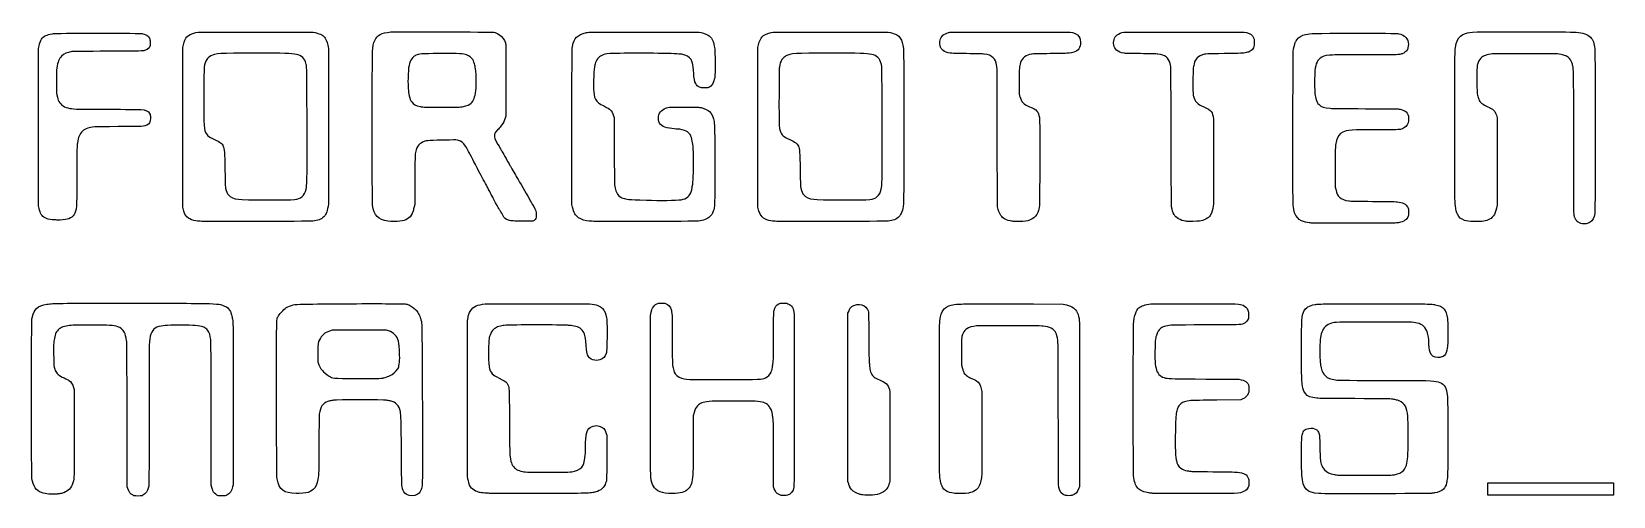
# Model space of a CAD drawing. Header units: millimetres. Extents: x 0 to 556, y 0 to 163.
import ezdxf

# ---------------------------------------------------------------- set-up
doc = ezdxf.new("R2010")
doc.units = ezdxf.units.MM
doc.layers.add('Layer_1', color=7, linetype='CONTINUOUS')

msp = doc.modelspace()

# ---------------------------------------------------------------- linework, layer by layer
at = {"layer": 'Layer_1', "color": 7}
for points in [[(57.69999, 162.82876), (58.46199, 163.02511), (78.65499, 163.02469), (98.84799, 163.02426), (99.60999, 162.83105)], [(214.96861, 163.02432), (234.39961, 163.02355), (235.16161, 162.83071)], [(259.71466, 162.82908), (260.47666, 163.02542), (280.66965, 163.025), (300.86265, 163.02458), (301.62465, 162.83137)], [(343.66197, 163.02505), (364.7863, 163.02505), (365.5525, 162.82927)], [(382.94724, 162.82328), (383.58224, 163.02546), (404.74891, 163.02546), (425.91557, 163.02546), (426.63524, 162.82613)], [(2.61195, 101.04919), (2.41296, 101.98053), (2.41296, 129.62409), (2.41296, 157.26776), (2.60452, 158.21247)], [(53.32848, 100.54111), (53.08966, 101.47245), (53.08766, 129.54778), (53.08566, 157.62313), (53.29814, 158.58845)], [(255.34314, 100.54143), (255.10432, 101.47276), (255.10232, 129.5481), (255.10032, 157.62344), (255.3128, 158.58876)], [(166.58131, 146.09177), (166.58131, 133.47643), (166.35061, 132.77105)], [(151.2143, 136.77933), (151.21461, 136.77933)], [(204.39227, 133.64572), (204.58816, 133.05305), (204.64336, 121.19972), (204.69856, 109.34639), (204.97094, 108.20339)], [(189.97509, 101.53676), (189.78028, 102.40373), (189.78028, 129.83576)], [(339.49652, 100.67186), (339.21694, 101.64172), (339.17164, 126.02572)], [(457.84797, 115.73874), (457.84297, 108.58441), (458.03749, 107.78007)], [(134.54129, 108.52026), (134.53529, 102.44473), (134.33374, 101.5776)], [(92.32878, 104.17561), (92.32895, 104.17563)], [(294.34344, 104.17592), (294.34361, 104.17594)], [(125.13729, 96.56538), (125.13728, 96.56511)], [(176.45802, 96.81691), (176.09006, 96.56177), (172.63533, 96.57177)], [(344.80493, 96.51628), (344.80494, 96.51665)], [(405.8493, 96.51562), (405.8496, 96.51565)], [(449.53759, 95.93109), (449.5376, 95.93066)], [(351.83184, 67.48493), (362.3305, 67.41593), (363.42433, 67.14344)], [(153.03495, 34.204886), (153.03495, 61.509886), (153.27655, 62.69522)], [(286.9618, 4.325276), (286.72361, 5.121826), (286.72361, 34.670496), (286.72361, 64.21916), (286.96441, 64.89282)], [(427.38095, 63.54951), (427.34925, 62.35652), (427.04192, 61.848516)], [(125.28209, 58.029806), (124.62572, 58.250136), (115.06642, 58.250136), (105.50713, 58.250136), (104.66039, 57.966056)], [(412.45374, 41.115236), (423.96841, 41.080036), (424.78759, 40.866516)], [(14.73567, 38.099426), (14.92755, 37.464426), (14.95805, 23.325086)], [(333.53999, 37.694746), (333.75594, 36.757046), (333.75394, 22.040086)], [(425.37186, 34.094656), (424.65865, 33.739146), (416.27019, 33.679446)], [(33.76866, 2.624086), (33.57395, 3.259086), (33.52645, 28.532086)], [(63.30146, 2.962716), (63.08298, 3.767046), (63.05258, 29.209386)], [(70.78112, 32.313826), (70.78112, 3.964596), (70.60653, 3.273156)], [(101.20046, 29.739576), (100.97431, 28.743736), (100.91811, 18.541396)], [(232.68599, 29.297646), (232.39049, 28.150836), (232.35689, 18.371836)], [(368.0252, 31.834106), (368.0032, 3.259106), (367.80905, 2.708776)], [(201.83502, 21.961996), (202.01884, 21.368046), (201.99554, 13.456956)], [(301.45561, 21.123826), (301.45561, 5.375826), (301.2696, 4.669886)], [(260.8224, 2.566496), (260.60394, 3.228516), (260.60479, 14.292836)], [(35.60211, 0.258686), (35.60228, 0.258696)], [(160.99359, 0.892836), (160.99361, 0.892156)], [(263.2639, 0.197936), (263.26375, 0.198216)], [(363.13486, 0.219706), (363.13527, 0.219916)], [(393.78474, 0.935176), (393.7846, 0.935256)], [(452.10529, 0.848886), (452.10501, 0.848856)], [(511.40947, 2.539546), (511.42887, 4.613876), (533.48454, 4.613876), (555.5402, 4.613876), (555.5402, 2.454876), (555.5402, 0.295876), (533.5031, 0.274576)]]:
    msp.add_lwpolyline(points, dxfattribs=at)
for points in [[(8.04329, 97.02943)], [(59.18194, 96.52237)], [(196.8922, 96.52264)], [(261.1966, 96.52269)], [(544.54499, 95.68592)], [(123.61355, 41.480436)], [(132.58792, 0.205226)], [(292.94661, 0.278816)], [(511.42801, 0.359276)]]:
    msp.add_lwpolyline(points, close=True, dxfattribs=at)
for points in [[(2.60452, 158.21247), (3.00609, 160.1928), (3.63572, 161.15585), (4.94016, 161.78497)], [(4.94016, 161.78497), (5.57437, 162.09085), (6.13661, 162.24887), (7.32362, 162.45484)], [(7.32362, 162.45484), (8.10584, 162.59057), (9.32069, 162.60176), (23.28328, 162.60176)], [(23.28328, 162.60176), (37.76463, 162.60176), (38.42282, 162.59476), (39.03128, 162.44339)], [(39.03128, 162.44339), (39.72401, 162.27063), (40.56553, 161.88734), (40.88477, 161.59919)], [(40.88477, 161.59919), (40.99614, 161.49867), (41.20335, 161.16877), (41.34523, 160.86609)], [(53.29814, 158.58845), (53.5553, 159.75678), (54.02475, 160.7853), (54.56399, 161.36178)], [(54.56399, 161.36178), (55.17171, 162.01149), (55.96084, 162.38063), (57.69999, 162.82876)], [(99.60999, 162.83105), (101.63201, 162.31836), (102.46037, 161.86508), (103.08153, 160.93142)], [(120.52261, 160.06756), (121.39614, 161.9844), (122.8319, 162.75254), (126.11065, 163.05719)], [(126.11065, 163.05719), (127.46101, 163.18266), (161.87413, 163.09299), (162.38574, 162.96269)], [(162.38574, 162.96269), (162.90527, 162.83035), (163.49692, 162.53517), (164.29868, 162.00833)], [(164.29868, 162.00833), (165.39468, 161.28813), (166.032, 160.44939), (166.42115, 159.2151)], [(189.93764, 157.98402), (190.30519, 159.65698), (190.66115, 160.42519), (191.42581, 161.19568)], [(191.42581, 161.19568), (192.20826, 161.98412), (193.22793, 162.4764), (194.90261, 162.87424)], [(194.90261, 162.87424), (195.50212, 163.01666), (196.62367, 163.02505), (214.96861, 163.02432)], [(235.16161, 162.83071), (237.67033, 162.19579), (238.63347, 161.48847), (239.33548, 159.76543)], [(255.3128, 158.58876), (255.56996, 159.75709), (256.03942, 160.78561), (256.57865, 161.3621)], [(256.57865, 161.3621), (257.18637, 162.0118), (257.97551, 162.38095), (259.71466, 162.82908)], [(301.62465, 162.83137), (303.64668, 162.31867), (304.47503, 161.8654), (305.0962, 160.93173)], [(319.07839, 160.1995), (319.22915, 160.87604), (319.61504, 161.55384), (320.06507, 161.93251)], [(320.06507, 161.93251), (320.39096, 162.20673), (321.35003, 162.66488), (322.02964, 162.87099)], [(322.02964, 162.87099), (322.51502, 163.01819), (323.47807, 163.02505), (343.66197, 163.02505)], [(365.5525, 162.82927), (367.03471, 162.45053), (367.87157, 161.81768), (368.18153, 160.84115)], [(380.06249, 159.88144), (380.32599, 161.43889), (381.1099, 162.23831), (382.94724, 162.82328)], [(426.63524, 162.82613), (428.1142, 162.41649), (428.7343, 161.97749), (429.15769, 161.04033)], [(444.36875, 160.3516), (444.95686, 161.25253), (446.04892, 161.91302), (447.45543, 162.21846)], [(447.45543, 162.21846), (449.16576, 162.58988), (449.70529, 162.60174), (464.90464, 162.60174)], [(464.90464, 162.60174), (478.5108, 162.60174), (479.38652, 162.59274), (480.14464, 162.44771)], [(480.14464, 162.44771), (482.3819, 162.0193), (483.53131, 160.73674), (483.53131, 158.66873)], [(500.84007, 160.23291), (501.43306, 161.44403), (502.13218, 162.02838), (503.57711, 162.52064)], [(503.57711, 162.52064), (504.73349, 162.91459), (505.12399, 162.96754), (507.66134, 163.07438)], [(507.66134, 163.07438), (510.32554, 163.18656), (540.48652, 163.12598), (542.50167, 163.00438)], [(542.50167, 163.00438), (544.72714, 162.87011), (546.52456, 162.24685), (547.46865, 161.28206)], [(547.46865, 161.28206), (548.36679, 160.36422), (548.83198, 159.11337), (549.02449, 157.09852)], [(14.09695, 156.14679), (12.35006, 155.85224), (11.40713, 155.43279), (10.53797, 154.56363)], [(26.79695, 156.28667), (19.23128, 156.25307), (14.41219, 156.19997), (14.09695, 156.14679)], [(39.63872, 156.52406), (38.99062, 156.34138), (38.95769, 156.34077), (26.79695, 156.28667)], [(41.638, 159.42676), (41.7056, 157.70047), (41.19805, 156.96361), (39.63872, 156.52406)], [(41.34523, 160.86609), (41.5692, 160.38829), (41.60779, 160.19858), (41.638, 159.42676)], [(78.39839, 155.61251), (65.86278, 155.60651), (64.53632, 155.52261), (62.93279, 154.63007)], [(93.04844, 155.18136), (91.07684, 155.55483), (88.95682, 155.61722), (78.39839, 155.61251)], [(103.08153, 160.93142), (103.64894, 160.07855), (103.99708, 158.96416), (104.2142, 157.30569)], [(104.2142, 157.30569), (104.34561, 156.30187), (104.34919, 103.66349), (104.2182, 102.61982)], [(119.72123, 102.18988), (119.60294, 103.16217), (119.60036, 154.62275), (119.71823, 156.21366)], [(119.71823, 156.21366), (119.84974, 157.98425), (120.08341, 159.10378), (120.52261, 160.06756)], [(166.42115, 159.2151), (166.57527, 158.72628), (166.58131, 158.2308), (166.58131, 146.09177)], [(189.78028, 129.83576), (189.78028, 156.25891), (189.78628, 157.2941), (189.93764, 157.98402)], [(224.57828, 155.46516), (221.37276, 155.6095), (204.48102, 155.61663), (203.15761, 155.47416)], [(239.33548, 159.76543), (239.57245, 159.18382), (239.67936, 158.7167), (239.93844, 157.131)], [(239.93844, 157.131), (239.99584, 156.77943), (240.02994, 154.88599), (240.02994, 152.04503)], [(280.41305, 155.61282), (267.87744, 155.60682), (266.55098, 155.52292), (264.94745, 154.63038)], [(295.06311, 155.18167), (293.0915, 155.55514), (290.97148, 155.61753), (280.41305, 155.61282)], [(305.0962, 160.93173), (305.66361, 160.07886), (306.01174, 158.96447), (306.22886, 157.30601)], [(306.22886, 157.30601), (306.36028, 156.30218), (306.36385, 103.66381), (306.23286, 102.62014)], [(319.10229, 158.29769), (318.90673, 159.12264), (318.90307, 159.41292), (319.07839, 160.1995)], [(322.57992, 155.59712), (320.50393, 155.97649), (319.46046, 156.78679), (319.10229, 158.29769)], [(328.37959, 155.44681), (325.44589, 155.48271), (322.83604, 155.55031), (322.57992, 155.59712)], [(364.36293, 155.59984), (363.98879, 155.55024), (361.03271, 155.48073), (357.75893, 155.44467)], [(368.26233, 158.19905), (367.8885, 156.59443), (366.90188, 155.93679), (364.36293, 155.59984)], [(368.18153, 160.84115), (368.39073, 160.18206), (368.42946, 158.91624), (368.26233, 158.19905)], [(380.10249, 158.56911), (379.98151, 159.17189), (379.97555, 159.36742), (380.06249, 159.88144)], [(381.06749, 156.70947), (380.49583, 157.23194), (380.29205, 157.62464), (380.10249, 158.56911)], [(383.61025, 155.60131), (382.47605, 155.79787), (381.6902, 156.14035), (381.06749, 156.70947)], [(389.4666, 155.44295), (386.12514, 155.48115), (383.96683, 155.53955), (383.61025, 155.60131)], [(426.67757, 155.82141), (425.54102, 155.5546), (424.77646, 155.51812), (418.88824, 155.44972)], [(427.95975, 156.26953), (427.42928, 156.01727), (427.26025, 155.95819), (426.67757, 155.82141)], [(429.40978, 159.63202), (429.48488, 157.85476), (429.01841, 156.77296), (427.95975, 156.26953)], [(429.15769, 161.04033), (429.33071, 160.65735), (429.37748, 160.39609), (429.40978, 159.63202)], [(443.06258, 102.19207), (442.93893, 103.40713), (442.99768, 154.93894), (443.12418, 156.2094)], [(443.12418, 156.2094), (443.23509, 157.32344), (443.54885, 158.71071), (443.8277, 159.31998)], [(443.8277, 159.31998), (443.9181, 159.51738), (443.99197, 159.70038), (443.99197, 159.72665)], [(443.99197, 159.72665), (443.99197, 159.75295), (444.16152, 160.03415), (444.36875, 160.3516)], [(482.88615, 156.41746), (482.72088, 156.16523), (482.03926, 155.66833), (481.60845, 155.48601)], [(483.53131, 158.66873), (483.53131, 157.73886), (483.35977, 157.14029), (482.88615, 156.41746)], [(499.87201, 129.70287), (499.87201, 153.43711), (499.88581, 156.24733), (500.00621, 157.01018)], [(500.00621, 157.01018), (500.28681, 158.78817), (500.45952, 159.45568), (500.84007, 160.23291)], [(549.02449, 157.09852), (549.20724, 155.18589), (549.20815, 100.75705), (549.02543, 99.3103)], [(8.84177, 150.36742), (8.71517, 149.54565), (8.69185, 148.8126), (8.69226, 145.66842)], [(10.53797, 154.56363), (9.58711, 153.61277), (9.19062, 152.63189), (8.84177, 150.36742)], [(60.60019, 150.66376), (60.54749, 150.30274), (60.50089, 146.63706), (60.48085, 141.28545)], [(61.51774, 153.33272), (61.00966, 152.55505), (60.7777, 151.8803), (60.60019, 150.66376)], [(62.93279, 154.63007), (62.27746, 154.26529), (61.90231, 153.92134), (61.51774, 153.33272)], [(95.23189, 154.06215), (94.71233, 154.55352), (93.74484, 155.04945), (93.04844, 155.18136)], [(96.43879, 151.59509), (96.03401, 153.08246), (95.83272, 153.4939), (95.23189, 154.06215)], [(96.69058, 140.63076), (96.62378, 150.82753), (96.62148, 150.9237), (96.43879, 151.59509)], [(133.8605, 154.09541), (132.81634, 153.01161), (132.40165, 151.5156), (132.25212, 148.29309)], [(134.97007, 154.8954), (134.53187, 154.68772), (134.20205, 154.44992), (133.8605, 154.09541)], [(143.25595, 155.46839), (136.72652, 155.43329), (135.99876, 155.38299), (134.97007, 154.8954)], [(152.76623, 155.02332), (151.55212, 155.45303), (150.40265, 155.50682), (143.25595, 155.46839)], [(154.91003, 153.39014), (154.46189, 154.08788), (153.63986, 154.71412), (152.76623, 155.02332)], [(155.66269, 151.39515), (155.59809, 151.87396), (155.19136, 152.95212), (154.91003, 153.39014)], [(155.79206, 150.74842), (155.75006, 150.88812), (155.69182, 151.17915), (155.66269, 151.39515)], [(156.00082, 142.45109), (156.25544, 144.47561), (156.1255, 149.64), (155.79206, 150.74842)], [(197.655708, 150.66372), (197.36528, 149.38747), (197.2706, 142.70043), (197.520233, 141.09639)], [(197.918953, 151.84905), (197.837753, 151.47652), (197.719284, 150.94312), (197.655708, 150.66372)], [(200.24366, 154.83788), (199.0098, 154.24898), (198.22105, 153.23491), (197.918953, 151.84905)], [(203.15761, 155.47416), (201.41567, 155.28669), (200.98863, 155.19344), (200.24366, 154.83788)], [(229.36194, 154.96378), (228.52031, 155.25313), (227.94282, 155.31365), (224.57828, 155.46516)], [(231.98052, 152.4311), (231.52361, 153.7949), (230.84072, 154.45538), (229.36194, 154.96378)], [(232.54447, 148.46243), (232.48137, 150.16851), (232.29197, 151.5015), (231.98052, 152.4311)], [(240.02994, 152.04503), (240.02994, 147.85188), (240.01754, 147.46046), (239.86158, 146.72079)], [(262.61485, 150.66407), (262.56215, 150.30306), (262.51555, 146.63738), (262.49551, 141.28577)], [(263.5324, 153.33303), (263.02433, 152.55536), (262.79236, 151.88061), (262.61485, 150.66407)], [(264.94745, 154.63038), (264.29213, 154.2656), (263.91698, 153.92165), (263.5324, 153.33303)], [(297.24655, 154.06246), (296.72699, 154.55384), (295.75951, 155.04976), (295.06311, 155.18167)], [(298.45346, 151.5954), (298.04867, 153.08277), (297.84739, 153.49421), (297.24655, 154.06246)], [(298.70524, 140.63107), (298.63834, 150.82784), (298.63614, 150.92401), (298.45346, 151.5954)], [(334.56025, 155.29291), (334.09459, 155.34171), (331.31329, 155.41094), (328.37959, 155.44681)], [(337.73525, 154.00554), (337.03156, 154.72625), (336.00809, 155.14124), (334.56025, 155.29291)], [(339.01706, 150.91772), (338.59721, 152.86903), (338.41399, 153.31039), (337.73525, 154.00554)], [(339.17164, 126.02572), (339.13544, 145.49103), (339.10434, 150.51219), (339.01706, 150.91772)], [(347.35949, 152.30097), (346.87815, 150.76865), (346.86785, 150.63287), (346.85686, 145.67648)], [(351.19726, 155.29155), (349.24777, 155.02188), (347.8792, 153.95543), (347.35949, 152.30097)], [(357.75893, 155.44467), (354.49926, 155.40877), (351.54651, 155.33986), (351.19726, 155.29155)], [(395.60494, 155.29503), (395.13927, 155.34313), (392.37702, 155.40968), (389.4666, 155.44295)], [(399.83593, 151.93412), (399.39473, 153.99525), (398.08026, 155.03941), (395.60494, 155.29503)], [(400.07263, 150.91812), (400.02223, 151.10439), (399.91568, 151.56159), (399.83593, 151.93412)], [(400.2228, 126.32246), (400.1819, 143.29876), (400.1368, 150.68111), (400.07263, 150.91812)], [(408.27839, 151.80712), (407.90823, 150.37003), (407.89436, 150.15024), (407.88818, 145.62646)], [(409.03113, 153.55167), (408.64738, 153.03221), (408.51479, 152.7249), (408.27839, 151.80712)], [(411.27251, 155.06423), (410.01703, 154.55155), (409.524, 154.21884), (409.03113, 153.55167)], [(418.88824, 155.44972), (412.96836, 155.38092), (411.91794, 155.32779), (411.27251, 155.06423)], [(452.61278, 153.86589), (451.31731, 152.80813), (450.80862, 151.38806), (450.67719, 148.4624)], [(455.8358, 154.90076), (454.12616, 154.70862), (453.33299, 154.45395), (452.61278, 153.86589)], [(468.33961, 155.02242), (459.03752, 155.02142), (456.70439, 154.99842), (455.8358, 154.90076)], [(480.53161, 155.18716), (479.80649, 155.03073), (479.30817, 155.024), (468.33961, 155.02242)], [(481.60845, 155.48601), (481.432, 155.41131), (480.94742, 155.27686), (480.53161, 155.18716)], [(507.81667, 151.62973), (507.62639, 150.93041), (507.62294, 150.83887), (507.62095, 146.43055)], [(508.96695, 153.85293), (508.41964, 153.3103), (508.11232, 152.71632), (507.81667, 151.62973)], [(512.99526, 155.3315), (511.15511, 155.18481), (509.8137, 154.69245), (508.96695, 153.85293)], [(535.8976, 155.33091), (534.67674, 155.42291), (514.1481, 155.42341), (512.99526, 155.3315)], [(538.35293, 154.837), (537.47316, 155.13479), (536.85779, 155.25858), (535.8976, 155.33091)], [(541.13773, 151.76438), (540.73869, 153.39412), (539.90804, 154.31062), (538.35293, 154.837)], [(541.61293, 124.17166), (541.61293, 151.15756), (541.63803, 149.72098), (541.13773, 151.76438)], [(8.69226, 145.66842), (8.69269, 142.17649), (8.70446, 141.88209), (8.87986, 140.96942)], [(132.25212, 148.29309), (132.1394, 145.86372), (132.13958, 145.48444), (132.25412, 143.34009)], [(233.23514, 144.94877), (232.8801, 145.56658), (232.59859, 146.9987), (232.54447, 148.46243)], [(234.51836, 143.69618), (233.86136, 144.01664), (233.65512, 144.21795), (233.23514, 144.94877)], [(239.86158, 146.72079), (239.48789, 144.94891), (238.95582, 144.13258), (237.82861, 143.60173)], [(346.85686, 145.67648), (346.84676, 141.1313), (346.84786, 141.09122), (347.04192, 140.41905)], [(407.88818, 145.62646), (407.88218, 141.36807), (407.88618, 141.24863), (408.0733, 140.51814)], [(450.67719, 148.4624), (450.57869, 146.26919), (450.57739, 144.11042), (450.67319, 142.15474)], [(507.62095, 146.43055), (507.61895, 141.64199), (507.63835, 141.35147), (508.05407, 140.00082)], [(8.87986, 140.96942), (9.11301, 139.75615), (9.26222, 139.27505), (9.5884, 138.68489)], [(60.48085, 141.28545), (60.43675, 129.49679), (60.49985, 128.49216), (61.36398, 127.22873)], [(96.68258, 111.60345), (96.78641, 114.93791), (96.78941, 125.58394), (96.69058, 140.63076)], [(132.25412, 143.34009), (132.33172, 141.89164), (132.38956, 141.4363), (132.6037, 140.58842)], [(132.6037, 140.58842), (132.88743, 139.46506), (133.04113, 139.11448), (133.53912, 138.45491)], [(154.41594, 138.08396), (155.31377, 138.97214), (155.69561, 140.02432), (156.00082, 142.45109)], [(197.520233, 141.09639), (197.718556, 139.82204), (198.24279, 138.84441), (199.10005, 138.15025)], [(236.26228, 143.38243), (235.1649, 143.38243), (235.15969, 143.38337), (234.51836, 143.69618)], [(237.82861, 143.60173), (237.40216, 143.4009), (237.27024, 143.38243), (236.26228, 143.38243)], [(262.49551, 141.28577), (262.45141, 129.49711), (262.51451, 128.49247), (263.37864, 127.22904)], [(298.69724, 111.60377), (298.80107, 114.93822), (298.80407, 125.58425), (298.70524, 140.63107)], [(347.04192, 140.41905), (347.60326, 138.47138), (348.26183, 137.78305), (350.51896, 136.78491)], [(408.0733, 140.51814), (408.34102, 139.47011), (408.63679, 138.89356), (409.21862, 138.28553)], [(450.67319, 142.15474), (450.73969, 140.80172), (450.78487, 140.47059), (451.00478, 139.72333)], [(451.00478, 139.72333), (451.32387, 138.63912), (451.59558, 138.13717), (452.1851, 137.54294)], [(508.05407, 140.00082), (508.52839, 138.45976), (509.03225, 137.94198), (510.95969, 137.01496)], [(9.5884, 138.68489), (10.35323, 137.3011), (11.4576, 136.59138), (13.41962, 136.22278)], [(13.41962, 136.22278), (14.94996, 135.93528), (16.79451, 135.89029), (27.17795, 135.88722)], [(27.17795, 135.88722), (32.74267, 135.88522), (37.75282, 135.85002), (38.31162, 135.80822)], [(38.31162, 135.80822), (40.09721, 135.67465), (41.03344, 135.25375), (41.4551, 134.39501)], [(41.4551, 134.39501), (41.68532, 133.92615), (41.69822, 133.84106), (41.69702, 132.79908)], [(133.53912, 138.45491), (134.1776, 137.60924), (134.82117, 137.2612), (136.4823, 136.86321)], [(136.4823, 136.86321), (137.28186, 136.67165), (137.32612, 136.67044), (143.93297, 136.66103)], [(143.93297, 136.66103), (149.5489, 136.65303), (150.67775, 136.67133), (151.2143, 136.77933)], [(151.21461, 136.77933), (153.20469, 137.17977), (153.71015, 137.38576), (154.41594, 138.08396)], [(199.10005, 138.15025), (199.3792, 137.92421), (200.30341, 137.38749), (201.18425, 136.93988)], [(201.18425, 136.93988), (202.22519, 136.41093), (202.91526, 136.00226), (203.20036, 135.74593)], [(203.20036, 135.74593), (203.67416, 135.31994), (204.06867, 134.62481), (204.39227, 133.64572)], [(220.20644, 132.21058), (219.951, 133.92807), (220.67588, 135.34923), (222.15935, 136.03932)], [(222.15935, 136.03932), (223.50755, 136.66648), (223.33432, 136.65138), (229.17984, 136.65138)], [(229.17984, 136.65138), (234.18962, 136.65138), (234.44965, 136.64338), (235.12874, 136.47638)], [(235.12874, 136.47638), (236.55115, 136.12586), (237.5061, 135.68202), (238.11855, 135.0868)], [(238.11855, 135.0868), (238.85776, 134.36837), (239.51949, 132.89819), (239.70084, 131.57138)], [(350.51896, 136.78491), (353.15273, 135.62021), (353.53437, 135.19491), (353.94365, 132.96838)], [(409.21862, 138.28553), (409.79862, 137.67941), (410.47334, 137.25839), (411.75282, 136.7042)], [(411.75282, 136.7042), (414.33004, 135.58791), (414.83245, 134.93933), (415.03988, 132.46079)], [(452.1851, 137.54294), (453.02056, 136.70079), (453.86023, 136.41678), (456.05661, 136.23347)], [(456.05661, 136.23347), (456.74788, 136.17577), (461.37721, 136.12937), (468.50261, 136.10871)], [(468.50261, 136.10871), (479.68313, 136.07631), (479.85899, 136.07321), (480.60783, 135.89747)], [(480.60783, 135.89747), (481.78457, 135.62128), (482.32329, 135.38621), (482.7607, 134.95807)], [(482.7607, 134.95807), (483.38557, 134.34643), (483.56245, 133.8962), (483.60148, 132.81784)], [(510.95969, 137.01496), (511.68344, 136.66687), (512.44135, 136.29982), (512.64395, 136.19931)], [(512.64395, 136.19931), (512.84654, 136.09879), (513.20849, 135.82461), (513.44828, 135.59002)], [(513.44828, 135.59002), (514.06304, 134.9886), (514.36195, 134.33693), (514.68954, 132.88388)], [(19.69505, 129.24371), (18.1997, 128.75557), (17.19241, 127.82412), (16.64253, 126.42098)], [(30.39528, 129.79142), (21.34218, 129.73142), (21.16078, 129.72212), (19.69505, 129.24371)], [(40.42828, 130.29984), (39.46289, 129.85579), (39.36498, 129.85083), (30.39528, 129.79142)], [(41.69702, 132.79908), (41.69502, 131.22165), (41.47063, 130.77926), (40.42828, 130.29984)], [(163.65196, 128.64107), (162.70691, 127.65352), (162.52662, 127.31468), (162.53064, 126.53377)], [(164.55437, 129.63334), (164.46397, 129.51184), (164.05794, 129.06532), (163.65196, 128.64107)], [(165.06299, 130.31067), (164.8736, 130.05964), (164.64472, 129.75484), (164.55437, 129.63334)], [(166.35061, 132.77105), (166.09004, 131.97435), (165.5735, 130.98735), (165.06299, 130.31067)], [(224.07021, 129.21622), (221.55879, 129.59811), (220.46944, 130.44235), (220.20644, 132.21058)], [(226.99121, 128.94536), (226.33434, 128.94536), (225.1016, 129.05938), (224.07021, 129.21622)], [(229.93348, 128.23773), (229.27037, 128.57375), (227.72391, 128.94569), (226.99121, 128.94536)], [(231.55546, 126.46407), (231.2508, 127.11762), (230.47953, 127.96102), (229.93348, 128.23773)], [(239.70084, 131.57138), (239.90596, 130.07072), (239.93236, 128.34217), (239.93236, 116.41604)], [(353.94365, 132.96838), (354.07124, 132.27428), (354.08147, 130.85588), (354.05839, 117.05105)], [(415.03988, 132.46079), (415.14905, 131.15632), (415.14288, 103.26527), (415.03288, 102.02546)], [(460.50161, 127.867), (459.38231, 127.31845), (458.59921, 126.29749), (458.27756, 124.9674)], [(473.26185, 128.69365), (463.51455, 128.69265), (461.98346, 128.59322), (460.50161, 127.867)], [(480.83003, 128.81277), (480.51003, 128.71567), (479.16096, 128.6944), (473.26185, 128.69365)], [(482.60668, 129.87159), (482.11154, 129.37645), (481.5141, 129.0204), (480.83003, 128.81277)], [(483.60148, 132.81784), (483.65248, 131.40801), (483.40242, 130.66733), (482.60668, 129.87159)], [(500.04146, 102.0629), (499.87485, 103.22605), (499.87201, 103.69048), (499.87201, 129.70287)], [(514.68954, 132.88388), (514.78544, 132.45837), (514.78734, 102.73436), (514.69154, 102.14988)], [(16.07211, 123.95141), (15.91046, 122.94637), (15.90025, 122.41346), (15.86922, 113.36808)], [(16.64253, 126.42098), (16.40229, 125.80797), (16.29831, 125.35778), (16.07211, 123.95141)], [(61.36398, 127.22873), (61.52986, 126.98619), (61.76394, 126.69986), (61.88418, 126.59244)], [(61.88418, 126.59244), (62.25498, 126.26112), (63.19224, 125.73496), (64.26815, 125.2541)], [(64.26815, 125.2541), (66.1999, 124.39075), (66.8722, 123.87959), (67.27555, 122.96755)], [(67.27555, 122.96755), (67.72717, 121.94636), (67.80348, 120.9118), (67.90245, 114.46876)], [(136.03438, 123.4149), (135.43005, 122.75121), (135.19013, 122.21041), (134.82628, 120.69179)], [(137.6835, 124.49565), (137.16427, 124.32152), (136.40953, 123.82688), (136.03438, 123.4149)], [(146.7598, 125.09985), (139.43348, 124.96563), (138.99848, 124.93668), (137.6835, 124.49565)], [(149.89247, 124.96531), (149.31824, 125.1378), (149.17287, 125.14405), (146.7598, 125.09985)], [(152.32947, 122.97779), (151.53564, 124.18204), (150.97333, 124.64064), (149.89247, 124.96531)], [(153.76738, 120.52245), (153.52284, 121.01365), (152.71591, 122.39153), (152.32947, 122.97779)], [(162.53064, 126.53377), (162.53464, 125.80884), (162.58944, 125.67962), (163.79694, 123.56457)], [(163.79694, 123.56457), (164.30387, 122.67657), (164.7758, 121.84986), (164.84565, 121.72741)], [(232.23633, 123.61272), (231.9771, 125.1494), (231.77631, 125.99028), (231.55546, 126.46407)], [(232.36735, 112.09805), (232.51622, 117.01207), (232.45595, 122.31089), (232.23633, 123.61272)], [(263.37864, 127.22904), (263.54452, 126.9865), (263.77861, 126.70018), (263.89884, 126.59275)], [(263.89884, 126.59275), (264.26964, 126.26143), (265.2069, 125.73527), (266.28282, 125.25442)], [(266.28282, 125.25442), (268.21456, 124.39106), (268.88687, 123.87991), (269.29021, 122.96787)], [(269.29021, 122.96787), (269.74183, 121.94668), (269.81814, 120.91211), (269.91712, 114.46907)], [(400.36854, 101.5998), (400.31074, 101.90795), (400.26148, 110.27072), (400.2228, 126.32246)], [(458.27756, 124.9674), (457.84427, 123.1757), (457.85363, 123.3768), (457.84797, 115.73874)], [(542.23203, 97.38031), (541.56041, 98.74756), (541.61255, 96.49099), (541.61293, 124.17166)], [(134.82628, 120.69179), (134.63357, 119.88743), (134.54936, 116.29101), (134.54129, 108.52026)], [(155.36212, 117.47445), (154.93659, 118.27248), (153.92434, 120.20717), (153.76738, 120.52245)], [(156.5912, 115.10379), (156.08902, 116.08169), (155.53593, 117.14849), (155.36212, 117.47445)], [(164.84565, 121.72741), (164.91555, 121.60497), (165.20522, 121.11231), (165.48947, 120.63261)], [(165.48947, 120.63261), (166.07132, 119.65069), (166.30038, 119.23825), (167.18224, 117.58467)], [(167.18224, 117.58467), (167.52242, 116.94681), (167.89465, 116.28006), (168.00942, 116.10301)], [(354.05839, 117.05105), (354.03179, 101.14844), (354.04679, 101.79826), (353.67338, 100.37172)], [(15.86922, 113.36808), (15.83262, 102.68802), (15.81252, 101.63643), (15.62884, 100.79211)], [(67.90245, 114.46876), (67.97885, 109.49337), (68.00714, 108.75964), (68.14539, 108.16109)], [(96.38747, 107.82243), (96.56905, 108.57703), (96.60113, 108.98817), (96.68258, 111.60345)], [(158.28457, 111.88646), (157.8554, 112.67809), (157.0934, 114.12589), (156.5912, 115.10379)], [(159.72391, 109.17712), (159.36144, 109.87562), (158.71374, 111.09482), (158.28457, 111.88646)], [(168.00942, 116.10301), (168.12419, 115.92596), (168.58847, 115.1334), (169.04115, 114.34177)], [(169.04115, 114.34177), (169.49383, 113.55014), (169.93051, 112.78814), (170.01156, 112.64844)], [(170.01156, 112.64844), (170.09256, 112.50874), (170.29087, 112.16584), (170.45212, 111.88644)], [(170.45212, 111.88644), (170.61338, 111.60704), (171.02228, 110.90219), (171.3608, 110.3201)], [(232.02634, 108.74256), (232.27665, 110.12717), (232.3208, 110.56162), (232.36735, 112.09805)], [(239.93236, 116.41604), (239.93236, 102.00546), (239.91286, 101.44353), (239.36438, 100.06283)], [(269.91712, 114.46907), (269.99352, 109.49368), (270.0218, 108.75995), (270.16005, 108.16141)], [(298.40213, 107.82274), (298.58371, 108.57734), (298.61579, 108.98848), (298.69724, 111.60377)], [(68.14539, 108.16109), (68.43873, 106.89107), (68.6683, 106.35508), (69.14481, 105.82764)], [(69.14481, 105.82764), (69.91129, 104.97924), (71.01351, 104.48783), (72.67439, 104.25401)], [(92.32895, 104.17563), (94.63621, 104.40988), (95.82291, 105.4762), (96.38747, 107.82243)], [(160.4438, 107.82246), (160.4103, 107.86906), (160.08639, 108.47862), (159.72391, 109.17712)], [(161.1628, 106.46779), (160.80081, 107.16629), (160.47725, 107.77589), (160.4438, 107.82246)], [(162.10454, 104.67331), (161.94857, 104.96177), (161.52479, 105.76929), (161.1628, 106.46779)], [(171.3608, 110.3201), (172.6675, 108.07324), (174.84684, 104.30422), (175.43559, 103.27304)], [(204.97094, 108.20339), (205.33256, 106.68591), (205.53963, 106.26615), (206.29399, 105.52127)], [(228.17654, 104.13377), (230.02713, 104.4081), (231.15692, 105.38554), (231.74262, 107.21893)], [(231.74262, 107.21893), (231.83022, 107.49312), (231.90187, 107.79318), (231.90187, 107.88576)], [(231.90187, 107.88576), (231.90187, 107.97836), (231.95787, 108.36389), (232.02634, 108.74256)], [(270.16005, 108.16141), (270.45339, 106.89138), (270.68296, 106.35539), (271.15947, 105.82795)], [(271.15947, 105.82795), (271.92595, 104.97956), (273.02817, 104.48814), (274.68905, 104.25432)], [(294.34361, 104.17594), (296.65087, 104.41019), (297.83757, 105.47651), (298.40213, 107.82274)], [(458.03749, 107.78007), (458.40506, 106.26014), (458.66874, 105.7096), (459.35547, 105.02836)], [(4.72584, 97.78192), (3.62757, 98.3141), (2.98372, 99.30924), (2.61195, 101.04919)], [(15.62884, 100.79211), (15.1708, 98.6863), (14.30864, 97.71912), (12.45676, 97.23362)], [(53.84271, 99.067), (53.69123, 99.36553), (53.45983, 100.02888), (53.32848, 100.54111)], [(72.67439, 104.25401), (74.31684, 104.02278), (90.19944, 103.95944), (92.32878, 104.17561)], [(104.2182, 102.61982), (103.92033, 100.25177), (103.47176, 98.99075), (102.6227, 98.13458)], [(125.13728, 96.56511), (121.74989, 96.98322), (120.15291, 98.64173), (119.72123, 102.18988)], [(134.07197, 100.37179), (134.03887, 100.18552), (133.83428, 99.67721), (133.61736, 99.24221)], [(134.33374, 101.5776), (134.22288, 101.10067), (134.1051, 100.55806), (134.07197, 100.37179)], [(162.94982, 103.06465), (162.64088, 103.66096), (162.2605, 104.38486), (162.10454, 104.67331)], [(164.36027, 100.60645), (163.98983, 101.09796), (163.77266, 101.47645), (162.94982, 103.06465)], [(165.3836, 98.87403), (165.00426, 99.58339), (164.54376, 100.36299), (164.36027, 100.60645)], [(175.43559, 103.27304), (175.60221, 102.98121), (176.0107, 102.27354), (176.34333, 101.70045)], [(176.34333, 101.70045), (177.03986, 100.50039), (177.20698, 99.90342), (177.20698, 98.61528)], [(192.08589, 97.77591), (190.96531, 98.54688), (190.43433, 99.49295), (189.97509, 101.53676)], [(206.29399, 105.52127), (206.88403, 104.93866), (206.94407, 104.90283), (207.74431, 104.6559)], [(207.74431, 104.6559), (209.15867, 104.21944), (208.93204, 104.2384), (215.98454, 103.96618)], [(215.98454, 103.96618), (220.4473, 103.79391), (226.4396, 103.87628), (228.17654, 104.13377)], [(239.36438, 100.06283), (238.96382, 99.05449), (238.75561, 98.70758), (238.25345, 98.21175)], [(255.85737, 99.06731), (255.70589, 99.36585), (255.47448, 100.02919), (255.34314, 100.54143)], [(274.68905, 104.25432), (276.3315, 104.0231), (292.2141, 103.95976), (294.34344, 104.17592)], [(306.23286, 102.62014), (305.93499, 100.25209), (305.48642, 98.99106), (304.63736, 98.1349)], [(341.88596, 97.29574), (340.59883, 98.01844), (340.0293, 98.82314), (339.49652, 100.67186)], [(353.67338, 100.37172), (353.1258, 98.27993), (351.4309, 96.88456), (349.08059, 96.59058)], [(402.77172, 97.3902), (401.46049, 98.17886), (400.78942, 99.35434), (400.36854, 101.5998)], [(415.03288, 102.02546), (414.91145, 100.65348), (414.56317, 99.57862), (413.92105, 98.59413)], [(443.58247, 99.52507), (443.38777, 100.08288), (443.15647, 101.26945), (443.06258, 102.19207)], [(459.35547, 105.02836), (460.05403, 104.33536), (461.15976, 103.88515), (462.61859, 103.69972)], [(462.61859, 103.69972), (463.04742, 103.64522), (466.4176, 103.58198), (470.95825, 103.54327)], [(470.95825, 103.54327), (475.14925, 103.50757), (479.0164, 103.44048), (479.55192, 103.39424)], [(479.55192, 103.39424), (481.55225, 103.22155), (482.72216, 102.61307), (483.296, 101.44691)], [(483.296, 101.44691), (483.56973, 100.89062), (483.57358, 100.86626), (483.5732, 99.69592)], [(500.79598, 99.01721), (500.42695, 99.7648), (500.29342, 100.30379), (500.04146, 102.0629)], [(514.69154, 102.14988), (514.24426, 99.42283), (513.47766, 97.98354), (512.08727, 97.2604)], [(5.42483, 97.44561), (5.35153, 97.47981), (5.03702, 97.63114), (4.72584, 97.78192)], [(8.04329, 97.02951), (7.07016, 97.08521), (5.74619, 97.29564), (5.42483, 97.44561)], [(9.35562, 96.95703), (9.21592, 96.96303), (8.62537, 96.99603), (8.04329, 97.02943)], [(12.45676, 97.23362), (12.0118, 97.11697), (9.92366, 96.93072), (9.35562, 96.95703)], [(55.54884, 97.36079), (54.85665, 97.71213), (54.19388, 98.37493), (53.84271, 99.067)], [(58.2009, 96.59574), (57.58452, 96.60574), (56.31465, 96.97208), (55.54884, 97.36079)], [(59.18195, 96.52234), (58.92583, 96.55804), (58.48436, 96.59114), (58.2009, 96.59574)], [(98.76361, 96.58187), (97.74038, 96.48467), (59.86026, 96.42766), (59.18194, 96.52237)], [(102.6227, 98.13458), (101.79619, 97.30113), (100.39354, 96.73678), (98.76361, 96.58187)], [(129.32829, 96.55638), (128.10544, 96.4118), (126.34981, 96.41548), (125.13729, 96.56538)], [(133.61736, 99.24221), (132.78258, 97.5682), (131.59466, 96.82433), (129.32829, 96.55638)], [(167.42924, 96.95257), (166.33952, 97.24702), (166.167, 97.40907), (165.3836, 98.87403)], [(172.63533, 96.57177), (169.0954, 96.58197), (168.69126, 96.61157), (167.42924, 96.95257)], [(177.20698, 98.61528), (177.20698, 97.65085), (177.02274, 97.20847), (176.45802, 96.81691)], [(195.82746, 96.59665), (194.7712, 96.60885), (192.94602, 97.18412), (192.08589, 97.77591)], [(196.89228, 96.52265), (196.65944, 96.55925), (196.18027, 96.59255), (195.82746, 96.59665)], [(234.27254, 96.58024), (233.28774, 96.48284), (197.49557, 96.42768), (196.8922, 96.52264)], [(238.25345, 98.21175), (237.4109, 97.37983), (235.83744, 96.73498), (234.27254, 96.58024)], [(257.56349, 97.3611), (256.87131, 97.71244), (256.20854, 98.37525), (255.85737, 99.06731)], [(260.21556, 96.59605), (259.59918, 96.60605), (258.3293, 96.97239), (257.56349, 97.3611)], [(261.19661, 96.52265), (260.94049, 96.55845), (260.49902, 96.59145), (260.21556, 96.59605)], [(300.77827, 96.58219), (299.75504, 96.48499), (261.87492, 96.42797), (261.1966, 96.52269)], [(304.63736, 98.1349), (303.81085, 97.30145), (302.4082, 96.73709), (300.77827, 96.58219)], [(344.10905, 96.59435), (343.57383, 96.60645), (342.52315, 96.93798), (341.88596, 97.29574)], [(344.80494, 96.51665), (344.66524, 96.55395), (344.35209, 96.58885), (344.10905, 96.59435)], [(349.08059, 96.59058), (348.18052, 96.478), (345.14625, 96.42528), (344.80493, 96.51628)], [(405.15094, 96.59445), (404.61383, 96.60655), (403.3992, 97.01279), (402.77172, 97.3902)], [(405.8496, 96.51565), (405.7099, 96.55345), (405.39551, 96.58895), (405.15094, 96.59445)], [(410.1673, 96.58662), (409.3469, 96.48406), (406.15932, 96.43165), (405.8493, 96.51562)], [(413.92105, 98.59413), (413.28651, 97.62127), (411.71325, 96.77989), (410.1673, 96.58662)], [(445.98373, 96.72743), (444.90837, 97.21748), (444.03121, 98.23944), (443.58247, 99.52507)], [(448.69093, 96.00476), (448.09582, 96.01626), (446.76428, 96.37172), (445.98373, 96.72743)], [(449.5376, 95.93066), (449.30477, 95.96696), (448.92377, 96.00026), (448.69093, 96.00476)], [(479.34025, 95.93609), (478.35896, 95.82523), (450.24734, 95.82009), (449.53759, 95.93109)], [(483.30593, 97.99798), (482.66987, 96.77984), (481.52086, 96.18243), (479.34025, 95.93609)], [(483.5732, 99.69592), (483.5732, 98.52936), (483.5682, 98.50034), (483.30593, 97.99798)], [(503.25867, 96.86273), (501.97136, 97.32888), (501.36946, 97.85546), (500.79598, 99.01721)], [(506.81467, 96.46269), (504.62943, 96.51679), (504.02687, 96.58455), (503.25867, 96.86273)], [(512.08727, 97.2604), (510.75404, 96.56697), (509.60789, 96.39356), (506.81467, 96.46269)], [(542.83644, 96.4563), (542.69464, 96.57644), (542.42265, 96.99225), (542.23203, 97.38031)], [(544.54495, 95.68595), (544.02797, 95.78485), (543.17502, 96.16943), (542.83644, 96.4563)], [(547.38453, 96.17618), (546.53977, 95.66623), (545.54543, 95.49456), (544.54499, 95.68592)], [(549.02543, 99.3103), (548.81975, 97.6815), (548.33064, 96.7473), (547.38453, 96.17618)], [(1.70348, 65.84628), (2.52645, 66.67692), (3.83947, 67.2465), (5.2917, 67.40282)], [(5.2917, 67.40282), (8.42381, 67.73996), (7.59243, 67.73073), (34.8827, 67.73136)], [(34.8827, 67.73136), (50.81268, 67.73136), (61.63478, 67.69976), (62.48403, 67.64976)], [(62.48403, 67.64976), (64.40724, 67.53665), (65.62892, 67.41204), (66.3787, 67.25249)], [(66.3787, 67.25249), (67.14227, 67.09002), (68.41787, 66.49329), (68.85238, 66.09528)], [(89.32325, 66.10549), (90.16392, 66.64603), (90.94171, 66.96263), (91.90558, 67.15662)], [(91.90558, 67.15662), (92.71577, 67.31969), (93.23341, 67.35196), (95.88492, 67.40468)], [(95.88492, 67.40468), (102.43625, 67.53494), (117.48663, 67.63106), (124.33292, 67.58636)], [(124.33292, 67.58636), (131.15216, 67.54186), (131.55143, 67.53096), (131.94609, 67.37764)], [(131.94609, 67.37764), (133.08617, 66.93491), (133.83639, 66.44429), (134.91239, 65.43774)], [(154.22041, 65.23936), (155.10635, 66.57924), (156.62156, 67.245), (159.30028, 67.47138)], [(159.30028, 67.47138), (160.8085, 67.59884), (194.40963, 67.60135), (195.96094, 67.47438)], [(195.96094, 67.47438), (198.41319, 67.27326), (199.58005, 66.8643), (200.55922, 65.86276)], [(218.08122, 66.02787), (218.43724, 66.73744), (218.89233, 67.18623), (219.61489, 67.54031)], [(219.61489, 67.54031), (220.04178, 67.7495), (220.19958, 67.77664), (221.13963, 67.80256)], [(221.13963, 67.80256), (221.97709, 67.82566), (222.26687, 67.80171), (222.57896, 67.68555)], [(222.57896, 67.68555), (223.73275, 67.2547), (224.31603, 66.56107), (224.69616, 65.16778)], [(260.76806, 65.17778), (261.0825, 66.38849), (261.59921, 67.11243), (262.47947, 67.57555)], [(262.47947, 67.57555), (262.79325, 67.74064), (263.0054, 67.77404), (263.91353, 67.80138)], [(263.91353, 67.80138), (264.95537, 67.83278), (264.99402, 67.82738), (265.63234, 67.56163)], [(265.63234, 67.56163), (267.04904, 66.97186), (267.62761, 65.97455), (267.80221, 63.82136)], [(286.96441, 64.89282), (287.49604, 66.3801), (288.30012, 67.04922), (289.78633, 67.24107)], [(289.78633, 67.24107), (291.11691, 67.41283), (292.33752, 67.09233), (292.99403, 66.3988)], [(320.24778, 65.44145), (320.66318, 66.09946), (321.70662, 66.72714), (323.00471, 67.09985)], [(323.00471, 67.09985), (323.71722, 67.30442), (324.05393, 67.342), (326.0085, 67.43503)], [(326.0085, 67.43503), (328.67653, 67.56203), (337.49574, 67.57906), (351.83184, 67.48493)], [(363.42433, 67.14344), (365.58194, 66.60594), (366.53829, 65.9406), (367.232, 64.49442)], [(388.89498, 66.08495), (389.73495, 66.81512), (391.17529, 67.29467), (393.06895, 67.47466)], [(393.06895, 67.47466), (393.68154, 67.53286), (399.08519, 67.56296), (408.73228, 67.56196)], [(408.73228, 67.56196), (424.98291, 67.55996), (424.27718, 67.58276), (425.47617, 67.02875)], [(425.47617, 67.02875), (426.2759, 66.65925), (426.84807, 66.08017), (427.1722, 65.31226)], [(446.87244, 64.89655), (447.51879, 66.24387), (448.65199, 66.94395), (450.76555, 67.30167)], [(450.76555, 67.30167), (452.07786, 67.52377), (455.24063, 67.56356), (471.60396, 67.56383)], [(471.60396, 67.56383), (489.36071, 67.56383), (491.38861, 67.53053), (492.97189, 67.20953)], [(492.97189, 67.20953), (495.92473, 66.61093), (496.7961, 65.62564), (497.26377, 62.35655)], [(0.00004, 34.120086), (0.00004, 61.942796), (0.00054, 62.03344), (0.17232, 62.61734)], [(0.17232, 62.61734), (0.7595, 64.61365), (1.01401, 65.15037), (1.70348, 65.84628)], [(68.85238, 66.09528), (69.19573, 65.78078), (69.9347, 64.72812), (69.9347, 64.55353)], [(69.9347, 64.55353), (69.9347, 64.49373), (70.0104, 64.2682), (70.10288, 64.0524)], [(70.10288, 64.0524), (70.19538, 63.83662), (70.30797, 63.44292), (70.35307, 63.17755)], [(70.35307, 63.17755), (70.39817, 62.91218), (70.51288, 62.23785), (70.60798, 61.679046)], [(70.60798, 61.679046), (70.7797, 60.669986), (70.78088, 60.469546), (70.78112, 32.313826)], [(86.04161, 33.908396), (86.01791, 63.20637), (86.00201, 62.03913), (86.43749, 62.89283)], [(86.43749, 62.89283), (86.88128, 63.76272), (88.52408, 65.59163), (89.32325, 66.10549)], [(134.91239, 65.43774), (135.38245, 64.99803), (135.56041, 64.74822), (135.92846, 64.01153)], [(135.92846, 64.01153), (136.17386, 63.52031), (136.46235, 62.8136), (136.56954, 62.44107)], [(136.56954, 62.44107), (136.67671, 62.06854), (136.80439, 61.687536), (136.85325, 61.594396)], [(136.85325, 61.594396), (136.90215, 61.501296), (136.97207, 60.872616), (137.00871, 60.197396)], [(153.27655, 62.69522), (153.40943, 63.34716), (153.54628, 63.91866), (153.58065, 63.96522)], [(153.58065, 63.96522), (153.61505, 64.01182), (153.70943, 64.22134), (153.79045, 64.43089)], [(153.79045, 64.43089), (153.87145, 64.64044), (154.06495, 65.00425), (154.22041, 65.23936)], [(200.55922, 65.86276), (201.16947, 65.23859), (201.69451, 63.99704), (201.93445, 62.61081)], [(201.93445, 62.61081), (202.04264, 61.985746), (202.21069, 57.152326), (202.14416, 56.579086)], [(217.46744, 6.643536), (217.30608, 8.052476), (217.25629, 61.834076), (217.41504, 63.28751)], [(217.41504, 63.28751), (217.56319, 64.64424), (217.72879, 65.32544), (218.08122, 66.02787)], [(224.69616, 65.16778), (224.97745, 64.1368), (225.05234, 61.703436), (224.99637, 55.413506)], [(260.60633, 56.556506), (260.60717, 64.14618), (260.61533, 64.58939), (260.76806, 65.17778)], [(267.80221, 63.82136), (267.93549, 62.17784), (267.86881, 3.778776), (267.73291, 3.129376)], [(292.99403, 66.3988), (293.37205, 65.99948), (293.76939, 65.20153), (293.89051, 64.5985)], [(293.89051, 64.5985), (293.95231, 64.29087), (294.00236, 61.238456), (294.03908, 55.540826)], [(318.85417, 34.123806), (318.85417, 60.067636), (318.85717, 60.617916), (319.02153, 61.687966)], [(319.02153, 61.687966), (319.30886, 63.56237), (319.5741, 64.37425), (320.24778, 65.44145)], [(367.232, 64.49442), (367.70264, 63.51326), (367.87414, 62.81074), (367.9709, 61.467446)], [(367.9709, 61.467446), (368.0145, 60.861766), (368.0377, 48.187536), (368.0252, 31.834106)], [(387.01686, 60.366876), (387.12022, 61.859386), (387.3675, 63.29599), (387.6544, 64.07076)], [(387.6544, 64.07076), (387.94196, 64.84732), (388.48443, 65.72807), (388.89498, 66.08495)], [(426.4945, 61.115156), (426.18287, 60.822646), (425.32494, 60.391876), (424.80286, 60.265776)], [(427.04192, 61.848516), (426.87289, 61.569116), (426.62655, 61.239096), (426.4945, 61.115156)], [(427.1722, 65.31226), (427.40509, 64.76049), (427.41168, 64.70487), (427.38095, 63.54951)], [(446.03286, 51.456086), (446.04716, 62.52293), (446.09416, 63.27411), (446.87244, 64.89655)], [(471.38189, 61.126936), (458.02211, 61.125936), (457.894, 61.121936), (456.49692, 60.713786)], [(486.57955, 60.776056), (485.19391, 61.108946), (484.3536, 61.128346), (471.38189, 61.126936)], [(497.26377, 62.35655), (497.34117, 61.815456), (497.37304, 60.342726), (497.37366, 57.276546)], [(8.12975, 55.964086), (7.72045, 54.297506), (7.69219, 53.865766), (7.72524, 49.783426)], [(8.75181, 57.636946), (8.43386, 57.115756), (8.37124, 56.947346), (8.12975, 55.964086)], [(12.0869, 59.697946), (10.49121, 59.421956), (9.44714, 58.776736), (8.75181, 57.636946)], [(20.53812, 60.027386), (14.27499, 60.026536), (13.9037, 60.012186), (12.0869, 59.697946)], [(30.30371, 59.468586), (28.53581, 59.972766), (27.56739, 60.028186), (20.53812, 60.027386)], [(32.6255, 57.463006), (32.12474, 58.404806), (31.18381, 59.217586), (30.30371, 59.468586)], [(33.36874, 54.482426), (33.15821, 55.776716), (32.83683, 57.065546), (32.6255, 57.463006)], [(43.41189, 58.951676), (42.03133, 58.042416), (41.45182, 56.405186), (41.3205, 53.043076)], [(46.86275, 59.903086), (44.75272, 59.646566), (44.26124, 59.511066), (43.41189, 58.951676)], [(57.48842, 59.904026), (55.96709, 60.076896), (48.28691, 60.076196), (46.86275, 59.903086)], [(61.4759, 58.628456), (60.56654, 59.438156), (60.00364, 59.618216), (57.48842, 59.904026)], [(62.73968, 55.963446), (62.49751, 57.272096), (62.13084, 58.045296), (61.4759, 58.628456)], [(62.93182, 55.032716), (62.88212, 55.242266), (62.79563, 55.661096), (62.73968, 55.963446)], [(102.52922, 56.756666), (101.86064, 56.161916), (101.57473, 55.796446), (101.09784, 54.926936)], [(104.66039, 57.966056), (103.64231, 57.624486), (103.2625, 57.408956), (102.52922, 56.756666)], [(127.55144, 56.694006), (126.90827, 57.346976), (126.36689, 57.665656), (125.28209, 58.029806)], [(128.89818, 54.397806), (128.61681, 55.298026), (128.16102, 56.075126), (127.55144, 56.694006)], [(137.00871, 60.197396), (137.11455, 58.246286), (137.25401, 35.009136), (137.25641, 18.922396)], [(161.00311, 56.557526), (160.5805, 55.262656), (160.53462, 54.825956), (160.48082, 51.586336)], [(162.17826, 58.530466), (161.73759, 58.134916), (161.25168, 57.319136), (161.00311, 56.557526)], [(163.60113, 59.406676), (163.24456, 59.276926), (162.49705, 58.816616), (162.17826, 58.530466)], [(165.55719, 59.859526), (165.24666, 59.859526), (164.14434, 59.604316), (163.60113, 59.406676)], [(166.67365, 59.986026), (166.21205, 59.916426), (165.70964, 59.859526), (165.55719, 59.859526)], [(188.17161, 59.985176), (186.77659, 60.171876), (167.91198, 60.172276), (166.67365, 59.986026)], [(189.48791, 59.859826), (189.27618, 59.859826), (188.68384, 59.916626), (188.17161, 59.985176)], [(191.68528, 59.411746), (191.19175, 59.595136), (189.89739, 59.859076), (189.48791, 59.859826)], [(194.32878, 56.348526), (193.94939, 57.894516), (193.09075, 58.889496), (191.68528, 59.411746)], [(194.73151, 52.916456), (194.53237, 55.323026), (194.48834, 55.698326), (194.32878, 56.348526)], [(202.14416, 56.579086), (202.11266, 56.307906), (202.05536, 54.849006), (202.01673, 53.337086)], [(260.34013, 46.311836), (260.5806, 47.885686), (260.60572, 48.852526), (260.60633, 56.556506)], [(326.76488, 56.032096), (326.56434, 55.251016), (326.56265, 55.207386), (326.56097, 50.780686)], [(327.19035, 57.276036), (327.06756, 57.025056), (326.8761, 56.465286), (326.76488, 56.032096)], [(328.48708, 58.786946), (328.00756, 58.454636), (327.448, 57.802656), (327.19035, 57.276036)], [(331.85094, 59.743216), (330.511, 59.629566), (329.14098, 59.240096), (328.48708, 58.786946)], [(355.21894, 59.715616), (353.91614, 59.835036), (333.22167, 59.859516), (331.85094, 59.743216)], [(359.73844, 57.284346), (359.04407, 58.694806), (357.5424, 59.502626), (355.21894, 59.715616)], [(360.43959, 54.651846), (360.20095, 55.969036), (359.98287, 56.787826), (359.73844, 57.284346)], [(387.01386, 7.212436), (386.89025, 8.374856), (386.89298, 58.579736), (387.01686, 60.366876)], [(394.78951, 55.583176), (394.57508, 54.959166), (394.44361, 49.833506), (394.57561, 47.243516)], [(395.02276, 56.429846), (394.94246, 56.103876), (394.83751, 55.722876), (394.78951, 55.583176)], [(396.63269, 58.943706), (395.76329, 58.287306), (395.30334, 57.569106), (395.02276, 56.429846)], [(398.39908, 59.692326), (397.45102, 59.471486), (397.17906, 59.356236), (396.63269, 58.943706)], [(412.45374, 60.115656), (400.02005, 60.062756), (399.98461, 60.061656), (398.39908, 59.692326)], [(424.80286, 60.265776), (424.50377, 60.193576), (421.13862, 60.152636), (412.45374, 60.115656)], [(453.14619, 57.530546), (452.61919, 55.979286), (452.45889, 54.413186), (452.45889, 50.815886)], [(456.49692, 60.713786), (454.88601, 60.243166), (453.67778, 59.095336), (453.14619, 57.530546)], [(490.25503, 57.343316), (489.64739, 59.317226), (488.6069, 60.288996), (486.57955, 60.776056)], [(490.72791, 54.186206), (490.72691, 54.790896), (490.4294, 56.776856), (490.25503, 57.343316)], [(497.37366, 57.276546), (497.37451, 53.503556), (497.35526, 52.842386), (497.22141, 52.038246)], [(33.52645, 28.532086), (33.48855, 48.696956), (33.45665, 53.941986), (33.36874, 54.482426)], [(41.3205, 53.043076), (41.2859, 52.158306), (41.2511, 40.690206), (41.2431, 27.558406)], [(63.05258, 29.209386), (63.03148, 46.852476), (62.99448, 54.768516), (62.93182, 55.032716)], [(100.50029, 50.402666), (100.49944, 47.778266), (100.51819, 47.344246), (100.65833, 46.757626)], [(101.09784, 54.926936), (100.51555, 53.865256), (100.50141, 53.758306), (100.50029, 50.402666)], [(129.26076, 49.571806), (129.21726, 51.990526), (129.08016, 53.815586), (128.89818, 54.397806)], [(160.48082, 51.586336), (160.38302, 45.693816), (160.60326, 44.254376), (161.79794, 42.979656)], [(195.24061, 49.656786), (194.95277, 50.354156), (194.93312, 50.480036), (194.73151, 52.916456)], [(201.77704, 50.112856), (201.2927, 48.754556), (200.79266, 48.241196), (199.56646, 47.843366)], [(202.01673, 53.337086), (201.95483, 50.914446), (201.92643, 50.531726), (201.77704, 50.112856)], [(224.99637, 55.413506), (224.94937, 50.136186), (225.02097, 46.611786), (225.19916, 45.422836)], [(294.03908, 55.540826), (294.06958, 50.814306), (294.12348, 46.900606), (294.15904, 46.843726)], [(326.56097, 50.780686), (326.55897, 46.562136), (326.56897, 46.271426), (326.73703, 45.489016)], [(360.59693, 28.743846), (360.55763, 48.645316), (360.52403, 54.185926), (360.43959, 54.651846)], [(446.11036, 40.915086), (446.05696, 41.866156), (446.02586, 46.093436), (446.03286, 51.456086)], [(452.45889, 50.815886), (452.45889, 45.482006), (452.88043, 43.632086), (454.42081, 42.205966)], [(491.16573, 50.587876), (490.98031, 51.093446), (490.7297, 53.153226), (490.72791, 54.186206)], [(493.91294, 48.676276), (492.42264, 48.674276), (491.67714, 49.193396), (491.16573, 50.587876)], [(497.22141, 52.038246), (496.80199, 49.517856), (495.97603, 48.678536), (493.91294, 48.676276)], [(7.72524, 49.783426), (7.75914, 45.600166), (7.78874, 45.291766), (8.27001, 44.110756)], [(100.65833, 46.757626), (100.87829, 45.836686), (101.38828, 44.901066), (102.13206, 44.053956)], [(125.94161, 42.337276), (126.90714, 42.769756), (127.90725, 43.651696), (128.62845, 44.706646)], [(128.62845, 44.706646), (128.91975, 45.132746), (128.9585, 45.262396), (129.12096, 46.354476)], [(129.12096, 46.354476), (129.27287, 47.375646), (129.29224, 47.821226), (129.26076, 49.571806)], [(197.12276, 47.883566), (196.17197, 48.173566), (195.64973, 48.665596), (195.24061, 49.656786)], [(199.56646, 47.843366), (198.8095, 47.597776), (198.01701, 47.610816), (197.12276, 47.883566)], [(225.19916, 45.422836), (225.27536, 44.914276), (225.47012, 44.184386), (225.69262, 43.573246)], [(259.70132, 43.525246), (260.04125, 44.319586), (260.10686, 44.539736), (260.17851, 45.126506)], [(260.17851, 45.126506), (260.22121, 45.475756), (260.29389, 46.009156), (260.34013, 46.311836)], [(294.15904, 46.843726), (294.19454, 46.786826), (294.25958, 46.291536), (294.3035, 45.743056)], [(294.3035, 45.743056), (294.41982, 44.290736), (294.52308, 43.800226), (294.85212, 43.137156)], [(326.73703, 45.489016), (327.15575, 43.538836), (327.55698, 42.837206), (328.68116, 42.089326)], [(394.57561, 47.243516), (394.64581, 45.865536), (394.76772, 45.190156), (395.13709, 44.132426)], [(8.27001, 44.110756), (8.72793, 42.987116), (9.45383, 42.383656), (11.43853, 41.476706)], [(11.43853, 41.476706), (12.13544, 41.158246), (12.87169, 40.783436), (13.07465, 40.643796)], [(13.07465, 40.643796), (13.86015, 40.103346), (14.36279, 39.333396), (14.73567, 38.099426)], [(102.13206, 44.053956), (102.52398, 43.607566), (103.65068, 42.691846), (104.49678, 42.132036)], [(104.49678, 42.132036), (105.7956, 41.272676), (105.06489, 41.330696), (114.68122, 41.323276)], [(114.68122, 41.323276), (122.73024, 41.317276), (123.08536, 41.323306), (123.61355, 41.480436)], [(123.61355, 41.480436), (124.27337, 41.676716), (125.35855, 42.076116), (125.94161, 42.337276)], [(161.79794, 42.979656), (162.3579, 42.382176), (162.81712, 42.079026), (164.23505, 41.370826)], [(164.23505, 41.370826), (165.8698, 40.554316), (166.47518, 40.186496), (166.85245, 39.780486)], [(166.85245, 39.780486), (167.1094, 39.503986), (167.44983, 38.705996), (167.56009, 38.121726)], [(225.69262, 43.573246), (226.0061, 42.712216), (227.03006, 41.843756), (228.25949, 41.396186)], [(228.25949, 41.396186), (229.49579, 40.946116), (229.83428, 40.935506), (242.95106, 40.935506)], [(242.95106, 40.935506), (256.57942, 40.935506), (256.31378, 40.924506), (257.71993, 41.548866)], [(257.71993, 41.548866), (258.46173, 41.878246), (259.39478, 42.808946), (259.70132, 43.525246)], [(294.85212, 43.137156), (295.39137, 42.050476), (296.16193, 41.431266), (297.76729, 40.794506)], [(297.76729, 40.794506), (300.01864, 39.901526), (300.83056, 39.127146), (301.30309, 37.422156)], [(328.68116, 42.089326), (329.03328, 41.855076), (329.41428, 41.627536), (329.52783, 41.583696)], [(329.52783, 41.583696), (329.64137, 41.539896), (330.06532, 41.347556), (330.46994, 41.156386)], [(330.46994, 41.156386), (330.87455, 40.965216), (331.23138, 40.808806), (331.26289, 40.808806)], [(331.26289, 40.808806), (331.29439, 40.808806), (331.5745, 40.639726), (331.88536, 40.433076)], [(331.88536, 40.433076), (332.78069, 39.837856), (333.21009, 39.127206), (333.53999, 37.694746)], [(395.13709, 44.132426), (395.63828, 42.697226), (396.74653, 41.757416), (398.28777, 41.460636)], [(398.28777, 41.460636), (399.74433, 41.180156), (400.96791, 41.150326), (412.45374, 41.115236)], [(424.78759, 40.866516), (425.88586, 40.580246), (426.3028, 40.383926), (426.73872, 39.947756)], [(426.73872, 39.947756), (427.33054, 39.355596), (427.5029, 38.896776), (427.54842, 37.792376)], [(451.35822, 34.360356), (447.41518, 34.823086), (446.37963, 36.116516), (446.11036, 40.915086)], [(454.42081, 42.205966), (455.26154, 41.427586), (456.13667, 41.084266), (457.98348, 40.808286)], [(457.98348, 40.808286), (459.06854, 40.646126), (459.59385, 40.640606), (474.04889, 40.639286)], [(474.04889, 40.639286), (490.7567, 40.637286), (492.36686, 40.595786), (493.98789, 40.119756)], [(493.98789, 40.119756), (495.88024, 39.564036), (496.71155, 38.528126), (497.06985, 36.279206)], [(0.17003, 5.622846), (0.00134, 6.204106), (0.00004, 6.423306), (0.00004, 34.120086)], [(86.21748, 6.010736), (86.07081, 6.696606), (86.06255, 8.006356), (86.04161, 33.908396)], [(104.73815, 33.398196), (103.72018, 33.198946), (103.02962, 32.846556), (102.39501, 32.202506)], [(106.06852, 33.659686), (105.72959, 33.592786), (105.13092, 33.475086), (104.73815, 33.398196)], [(124.56338, 33.658686), (123.6519, 33.840296), (106.98752, 33.841266), (106.06852, 33.659686)], [(125.89928, 33.394806), (125.50346, 33.472406), (124.9023, 33.591156), (124.56338, 33.658686)], [(129.50735, 29.590476), (129.05445, 31.853936), (127.97998, 32.986846), (125.89928, 33.394806)], [(153.13573, 6.476556), (153.05883, 6.799366), (153.03495, 13.383226), (153.03495, 34.204886)], [(167.56009, 38.121726), (167.72627, 37.241156), (167.79461, 34.014126), (167.802, 26.698356)], [(255.10707, 33.234006), (253.84165, 33.411986), (239.49339, 33.413076), (237.91331, 33.235006)], [(301.30309, 37.422156), (301.44749, 36.901136), (301.45561, 36.033116), (301.45561, 21.123826)], [(319.02237, 6.471316), (318.85742, 7.628676), (318.85417, 8.163356), (318.85417, 34.123806)], [(407.16208, 33.538456), (405.1672, 33.313016), (404.43222, 33.074656), (403.60763, 32.385726)], [(416.27019, 33.679446), (411.65655, 33.646646), (407.55789, 33.583246), (407.16208, 33.538456)], [(427.00333, 35.463946), (426.64707, 34.856086), (426.278, 34.546326), (425.37186, 34.094656)], [(427.54842, 37.792376), (427.59252, 36.723376), (427.49342, 36.300136), (427.00333, 35.463946)], [(464.73555, 34.209436), (456.38364, 34.246936), (451.89252, 34.297636), (451.35822, 34.360356)], [(477.85889, 34.046206), (477.44009, 34.127406), (474.30339, 34.166416), (464.73555, 34.209436)], [(479.08655, 33.808586), (478.71402, 33.880586), (478.16157, 33.987526), (477.85889, 34.046206)], [(480.35655, 33.402906), (480.03059, 33.554016), (479.45909, 33.736576), (479.08655, 33.808586)], [(483.35865, 28.024206), (483.08168, 31.100676), (482.29942, 32.502206), (480.35655, 33.402906)], [(497.06985, 36.279206), (497.35548, 34.486496), (497.37191, 33.632466), (497.37039, 20.658206)], [(102.39501, 32.202506), (101.74314, 31.540926), (101.4919, 31.022916), (101.20046, 29.739576)], [(129.8793, 15.662806), (129.8099, 26.654056), (129.76602, 28.297686), (129.50735, 29.590476)], [(233.88213, 31.735316), (233.21598, 31.040366), (233.04554, 30.693026), (232.68599, 29.297646)], [(237.91331, 33.235006), (235.63827, 32.979046), (234.76174, 32.652966), (233.88213, 31.735316)], [(259.11907, 31.376366), (258.24623, 32.502696), (257.34733, 32.918906), (255.10707, 33.234006)], [(259.98607, 29.719736), (259.55124, 30.741106), (259.42619, 30.980046), (259.11907, 31.376366)], [(260.18307, 28.788396), (260.14357, 29.138896), (260.05493, 29.557996), (259.98607, 29.719736)], [(260.33951, 27.600806), (260.29301, 27.903486), (260.22257, 28.437906), (260.18307, 28.788396)], [(360.75028, 2.992976), (360.67068, 3.328366), (360.63539, 9.249106), (360.59693, 28.743846)], [(402.35259, 30.394766), (401.96322, 29.277086), (401.84375, 28.207086), (401.74755, 24.976096)], [(402.56582, 31.029766), (402.53772, 30.936666), (402.44181, 30.650886), (402.35259, 30.394766)], [(403.60763, 32.385726), (403.22659, 32.067386), (402.65382, 31.321896), (402.56582, 31.029766)], [(483.36065, 13.833666), (483.47404, 15.274746), (483.47215, 26.759806), (483.35865, 28.024206)], [(14.95805, 23.325086), (14.98945, 8.736066), (14.95505, 6.607746), (14.66786, 5.333426)], [(41.2431, 27.558406), (41.2291, 4.627606), (41.2223, 3.658456), (41.07185, 3.077406)], [(167.802, 26.698356), (167.809, 19.386556), (167.902, 14.834486), (168.0653, 13.758526)], [(194.56443, 17.205656), (194.56343, 21.680956), (194.93423, 23.258286), (196.18133, 24.083576)], [(196.18133, 24.083576), (196.59377, 24.356516), (197.847927, 24.723306), (198.36225, 24.721406)], [(198.36225, 24.721406), (198.57823, 24.720556), (199.02164, 24.650406), (199.34761, 24.565336)], [(199.34761, 24.565336), (200.76578, 24.195336), (201.32493, 23.610136), (201.83502, 21.961996)], [(260.60479, 14.292836), (260.60564, 25.052446), (260.58689, 25.992306), (260.33951, 27.600806)], [(401.74755, 24.976096), (401.57595, 19.212086), (401.68275, 14.328926), (402.01511, 12.741766)], [(446.14229, 20.827546), (446.41529, 22.699826), (447.03834, 23.463306), (448.53268, 23.756636)], [(448.53268, 23.756636), (449.51139, 23.948756), (450.44151, 23.814536), (451.14623, 23.379516)], [(451.14623, 23.379516), (451.57345, 23.115776), (451.65275, 23.018006), (451.94565, 22.393876)], [(451.94565, 22.393876), (452.36494, 21.500416), (452.39283, 21.212376), (452.45803, 17.102206)], [(100.91811, 18.541396), (100.86001, 7.997356), (100.86031, 8.004196), (100.50727, 5.754086)], [(137.25641, 18.922396), (137.25841, 6.075426), (137.24221, 4.114566), (137.13037, 3.597736)], [(193.67739, 10.859516), (194.28188, 12.164256), (194.56511, 14.190546), (194.56443, 17.205656)], [(232.35689, 18.371836), (232.33809, 12.905406), (232.28479, 8.051426), (232.23609, 7.365166)], [(333.75394, 22.040086), (333.75294, 9.126036), (333.73634, 7.234976), (333.62131, 6.603476)], [(446.15359, 7.323206), (445.99273, 9.327546), (445.98405, 19.742006), (446.14229, 20.827546)], [(452.45803, 17.102206), (452.52023, 13.183046), (452.58331, 12.386986), (452.92268, 11.240366)], [(497.37039, 20.658206), (497.36939, 9.188666), (497.35319, 7.604696), (497.22801, 6.476546)], [(130.02675, 3.851806), (129.98405, 4.270906), (129.91766, 9.585856), (129.8793, 15.662806)], [(168.0653, 13.758526), (168.21503, 12.771916), (168.50312, 11.577236), (168.6778, 11.218526)], [(168.6778, 11.218526), (169.33729, 9.864186), (170.25884, 9.153896), (171.85778, 8.767536)], [(201.99554, 13.456956), (201.97854, 7.693086), (201.94564, 5.488406), (201.87438, 5.334186)], [(402.01511, 12.741766), (402.11261, 12.276096), (402.22862, 11.799846), (402.27287, 11.683436)], [(402.27287, 11.683436), (402.67138, 10.634836), (403.38816, 9.782756), (404.20685, 9.384386)], [(452.92268, 11.240366), (453.14858, 10.477096), (453.56803, 9.732996), (454.08224, 9.183306)], [(481.89538, 9.086576), (482.75091, 10.024646), (483.16701, 11.372696), (483.36065, 13.833666)], [(1.70476, 2.329096), (1.03912, 3.040726), (0.72169, 3.721976), (0.17003, 5.622846)], [(92.96392, 0.872516), (88.32189, 1.040206), (87.07781, 1.987716), (86.21748, 6.010736)], [(100.50727, 5.754086), (100.28852, 4.359656), (99.64276, 2.950206), (98.91935, 2.288226)], [(153.37936, 5.291216), (153.30076, 5.710316), (153.19117, 6.243716), (153.13573, 6.476556)], [(171.85778, 8.767536), (173.46705, 8.378666), (173.38056, 8.382186), (181.31361, 8.382186)], [(181.31361, 8.382186), (189.16293, 8.382186), (189.19845, 8.383186), (190.66928, 8.742506)], [(190.66928, 8.742506), (192.09887, 9.091396), (193.22558, 9.884336), (193.67739, 10.859516)], [(218.36412, 3.457506), (217.85243, 4.311366), (217.65363, 5.017716), (217.46744, 6.643536)], [(232.23609, 7.365166), (232.05676, 4.839586), (231.62715, 3.562056), (230.60524, 2.515476)], [(319.31526, 4.714926), (319.24666, 5.031846), (319.11488, 5.822216), (319.02237, 6.471316)], [(333.62131, 6.603476), (333.54921, 6.207656), (333.45815, 5.674256), (333.41891, 5.418136)], [(388.54096, 2.769326), (387.6691, 3.747526), (387.25381, 4.955816), (387.01386, 7.212436)], [(404.20685, 9.384386), (404.78616, 9.102486), (405.84438, 8.805376), (406.27848, 8.802746)], [(406.27848, 8.802746), (406.46177, 8.801746), (406.76414, 8.756646), (406.95041, 8.702846)], [(406.95041, 8.702846), (407.18782, 8.634246), (409.5546, 8.586436), (414.86674, 8.543026)], [(414.86674, 8.543026), (419.03446, 8.509026), (422.92066, 8.443926), (423.50274, 8.398366)], [(423.50274, 8.398366), (425.70501, 8.226176), (426.91776, 7.494476), (427.39931, 6.047396)], [(427.39931, 6.047396), (427.56086, 5.561966), (427.58219, 5.350106), (427.55105, 4.540186)], [(452.10501, 0.848856), (447.84999, 1.114706), (446.53724, 2.542806), (446.15359, 7.323206)], [(454.08224, 9.183306), (454.94976, 8.255926), (455.76269, 7.865826), (457.571, 7.509186)], [(457.571, 7.509186), (458.50632, 7.324716), (458.57271, 7.323556), (468.16423, 7.323376)], [(468.16423, 7.323376), (477.16306, 7.323376), (477.87003, 7.333676), (478.61127, 7.477806)], [(478.61127, 7.477806), (480.29267, 7.804736), (481.0765, 8.188706), (481.89538, 9.086576)], [(497.22801, 6.476546), (497.15051, 5.778046), (497.02822, 4.940936), (496.95619, 4.616306)], [(4.10637, 0.987146), (3.22354, 1.190196), (2.27353, 1.721026), (1.70476, 2.329096)], [(8.9747, 0.682046), (7.70667, 0.482626), (5.77316, 0.603846), (4.10637, 0.987146)], [(10.1177, 0.849166), (9.79174, 0.804866), (9.27739, 0.729646), (8.9747, 0.682046)], [(11.8972, 1.438136), (10.93268, 0.989436), (10.78144, 0.939376), (10.1177, 0.849166)], [(14.66786, 5.333426), (14.21887, 3.341896), (13.34325, 2.110856), (11.8972, 1.438136)], [(35.60228, 0.258696), (34.67764, 0.726706), (34.13634, 1.424986), (33.76866, 2.624086)], [(37.35035, 0.000486), (36.13791, 0.001486), (36.09873, 0.007486), (35.60211, 0.258686)], [(39.08601, 0.258546), (38.59863, 0.003616), (38.57045, -0.000574), (37.35035, 0.000486)], [(41.07185, 3.077406), (40.70291, 1.652486), (40.09136, 0.784406), (39.08601, 0.258546)], [(63.68972, 1.796006), (63.59632, 1.995316), (63.42162, 2.520336), (63.30146, 2.962716)], [(65.05792, 0.333156), (64.54737, 0.625986), (63.92725, 1.288996), (63.68972, 1.796006)], [(66.82576, 0.084846), (65.50427, 0.085696), (65.48467, 0.088846), (65.05792, 0.333156)], [(68.56143, 0.286896), (68.18991, 0.098186), (68.06896, 0.084106), (66.82576, 0.084846)], [(70.60653, 3.273156), (70.2237, 1.756986), (69.56658, 0.797456), (68.56143, 0.286896)], [(97.11258, 1.276016), (96.42281, 1.053826), (94.1267, 0.830516), (92.96392, 0.872516)], [(98.91935, 2.288226), (98.49981, 1.904316), (97.73779, 1.477406), (97.11258, 1.276016)], [(130.75967, 1.451386), (130.43461, 1.966316), (130.1109, 3.026506), (130.02675, 3.851806)], [(132.58795, 0.205296), (131.78703, 0.428146), (131.11757, 0.884436), (130.75967, 1.451386)], [(136.15044, 1.038896), (135.37074, 0.235376), (133.80031, -0.132134), (132.58792, 0.205226)], [(136.94688, 2.669966), (136.86828, 2.192916), (136.46103, 1.358986), (136.15044, 1.038896)], [(137.13037, 3.597736), (137.05987, 3.271766), (136.97726, 2.854266), (136.94688, 2.669966)], [(154.53803, 2.735206), (154.04498, 3.273646), (153.55491, 4.354736), (153.37936, 5.291216)], [(156.47512, 1.533786), (155.73642, 1.757576), (155.03475, 2.192766), (154.53803, 2.735206)], [(157.30204, 1.260906), (157.19034, 1.307006), (156.81822, 1.429836), (156.47512, 1.533786)], [(159.20704, 1.051436), (158.27099, 1.120536), (157.41374, 1.214786), (157.30204, 1.260906)], [(160.99361, 0.892156), (160.94701, 0.910656), (160.14309, 0.982356), (159.20704, 1.051436)], [(177.67293, 0.877136), (168.54586, 0.867136), (161.04016, 0.874136), (160.99359, 0.892836)], [(198.11746, 1.428216), (196.19853, 0.902246), (196.00513, 0.897026), (177.67293, 0.877136)], [(201.59767, 4.544546), (201.11731, 2.991996), (199.92388, 1.923346), (198.11746, 1.428216)], [(201.87438, 5.334186), (201.82058, 5.217776), (201.69602, 4.862436), (201.59767, 4.544546)], [(224.95934, 0.889766), (221.33182, 0.889766), (219.46806, 1.615396), (218.36412, 3.457506)], [(230.60524, 2.515476), (229.41842, 1.300016), (227.99367, 0.889766), (224.95934, 0.889766)], [(262.29008, 0.604906), (261.61455, 0.974696), (261.13709, 1.612826), (260.8224, 2.566496)], [(263.26375, 0.198216), (263.02696, 0.258416), (262.58881, 0.441396), (262.29008, 0.604906)], [(265.47626, 0.284336), (264.906, 0.104866), (263.80016, 0.061666), (263.2639, 0.197936)], [(267.73291, 3.129376), (267.41688, 1.619146), (266.65148, 0.654196), (265.47626, 0.284336)], [(287.41718, 3.100116), (287.29772, 3.335846), (287.09281, 3.887166), (286.9618, 4.325276)], [(290.11027, 0.842516), (289.15115, 1.140686), (287.86281, 2.220686), (287.41718, 3.100116)], [(290.75658, 0.626996), (290.58738, 0.687596), (290.29654, 0.784606), (290.11027, 0.842516)], [(291.98424, 0.418606), (291.47823, 0.472606), (290.92578, 0.566366), (290.75658, 0.626996)], [(292.94661, 0.278816), (292.92331, 0.301716), (292.49026, 0.364616), (291.98424, 0.418606)], [(296.20627, 0.416466), (295.34731, 0.313696), (293.01144, 0.215046), (292.94661, 0.278816)], [(299.18604, 1.462076), (298.23023, 0.870436), (297.31442, 0.549076), (296.20627, 0.416466)], [(301.2696, 4.669886), (300.86751, 3.143796), (300.17132, 2.071966), (299.18604, 1.462076)], [(320.40066, 2.412476), (320.00626, 2.862166), (319.47007, 3.999596), (319.31526, 4.714926)], [(323.17217, 1.095716), (322.12313, 1.208686), (320.98018, 1.751706), (320.40066, 2.412476)], [(324.27284, 0.930026), (324.01672, 0.983526), (323.52142, 1.058116), (323.17217, 1.095716)], [(329.0565, 1.040196), (328.0458, 0.873536), (324.89085, 0.800876), (324.27284, 0.930026)], [(331.38484, 1.908906), (330.6863, 1.447846), (330.01915, 1.198936), (329.0565, 1.040196)], [(333.41891, 5.418136), (333.20011, 3.989556), (332.37163, 2.560236), (331.38484, 1.908906)], [(363.13527, 0.219916), (361.88764, 0.553716), (361.11653, 1.450306), (360.75028, 2.992976)], [(365.36333, 0.210706), (364.75539, 0.052356), (363.74538, 0.056496), (363.13486, 0.219706)], [(367.80905, 2.708776), (367.26761, 1.174056), (366.65344, 0.546736), (365.36333, 0.210706)], [(392.3876, 1.094116), (390.74458, 1.255616), (389.34803, 1.863816), (388.54096, 2.769326)], [(393.7846, 0.935256), (393.52849, 0.972256), (392.89984, 1.043756), (392.3876, 1.094116)], [(408.09341, 0.856876), (400.47976, 0.862876), (394.04086, 0.898176), (393.78474, 0.935176)], [(425.66174, 1.562906), (424.17886, 0.843176), (424.2016, 0.844086), (408.09341, 0.856876)], [(427.23718, 3.047466), (426.85075, 2.281556), (426.541, 1.989666), (425.66174, 1.562906)], [(427.55105, 4.540186), (427.51805, 3.681206), (427.49025, 3.549086), (427.23718, 3.047466)], [(491.49022, 0.917586), (490.72349, 0.810796), (453.74729, 0.746266), (452.10529, 0.848886)], [(492.76022, 1.091846), (492.41097, 1.044646), (491.83947, 0.966236), (491.49022, 0.917586)], [(495.83369, 2.391646), (495.20295, 1.767176), (494.0033, 1.259826), (492.76022, 1.091846)], [(496.95619, 4.616306), (496.76768, 3.766726), (496.31359, 2.866796), (495.83369, 2.391646)], [(511.42807, 0.359216), (511.40717, 0.417516), (511.39877, 1.398656), (511.40947, 2.539546)], [(533.5031, 0.274576), (515.91687, 0.257576), (511.45833, 0.274576), (511.42801, 0.359276)]]:
    msp.add_open_spline(points, degree=3, dxfattribs=at)

doc.saveas('drawing.dxf')
